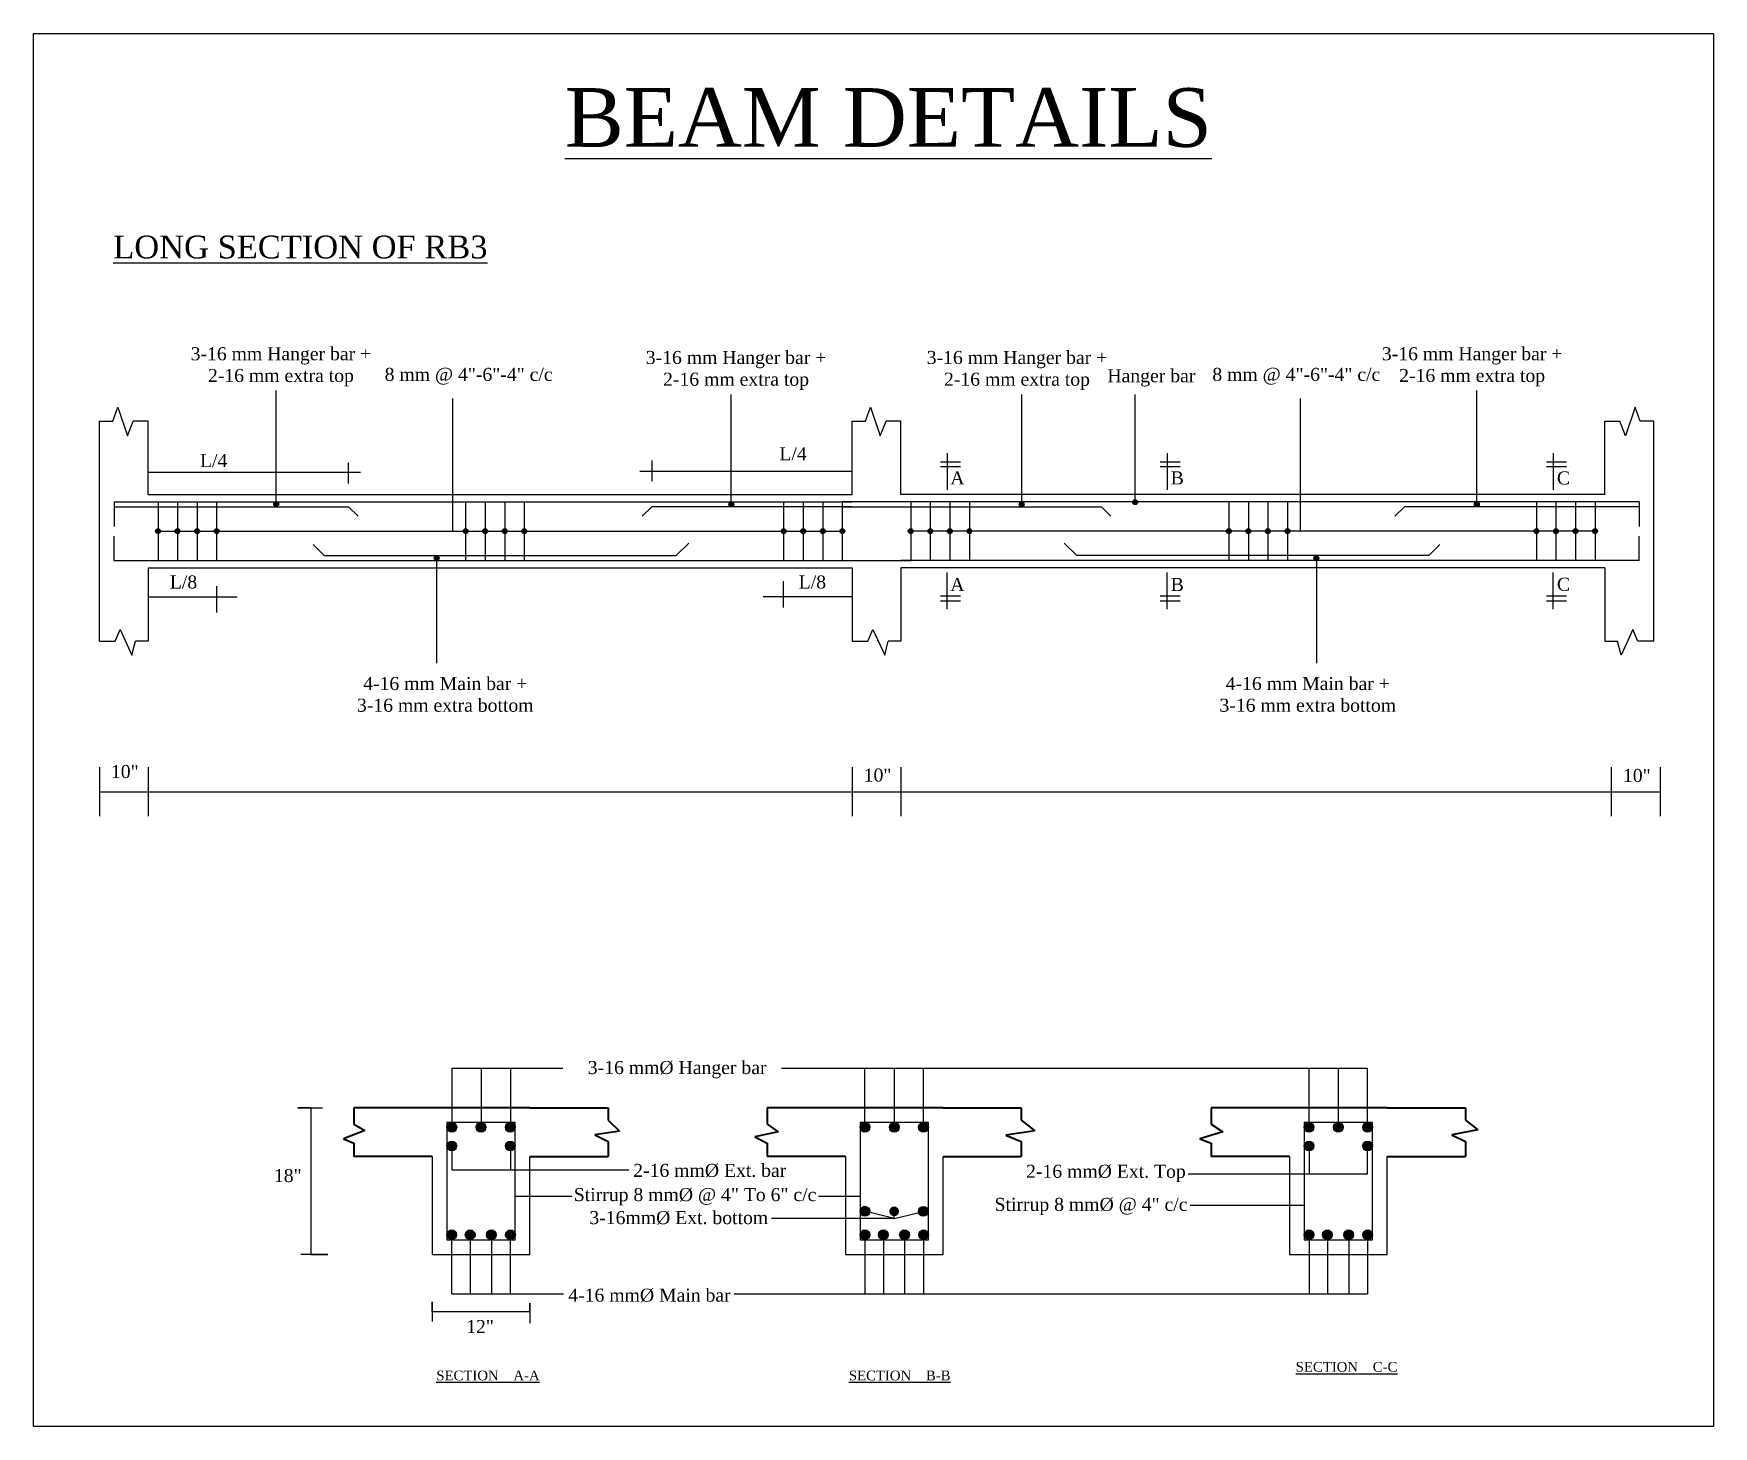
# Model space of a CAD drawing. Header units: inches. Extents: x -5597760 to 21122418, y -37133 to 23298423.
# Drawn here: x 7233 to 7748, y -22471 to -22044 of the extents above; entities that cross this region are included whole.
import ezdxf

# ---------------------------------------------------------------- set-up
doc = ezdxf.new("R2010")
doc.units = ezdxf.units.IN
doc.header["$MEASUREMENT"] = 0
doc.styles.add('RS6', font='times.ttf')
doc.styles.get("Standard").update_dxf_attribs({"font": 'times.ttf', "height": 8})

msp = doc.modelspace()

# ---------------------------------------------------------------- texts
at = {"insert": (7395.5, -22060.64), "char_height": 18, "attachment_point": 1}
msp.add_mtext_dynamic_manual_height_columns('{\\L\\C1;BEAM DETAILS}', width=224.0532, gutter_width=25, heights=[0], dxfattribs=at)
at = {"color": 1, "insert": (7256.95, -22105.9), "char_height": 7, "attachment_point": 1}
msp.add_mtext_dynamic_manual_height_columns('{\\LLONG SECTION OF RB3}', width=122.1026, gutter_width=10, heights=[0], dxfattribs=at)
at = {"char_height": 4, "attachment_point": 5, "style": 'RS6'}
for s, width, gutter_width, insert in [('3-16 mm Hanger bar +\\P2-16 mm extra top', 55.3752, 10, (7308.4, -22146.15)), ('3-16 mm Hanger bar +\\P2-16 mm extra top', 57.812, 10, (7673.96, -22146.15)), ('3-16 mm Hanger bar +\\P2-16 mm extra top', 56.5288, 10, (7448.07, -22147.29)), ('3-16 mm Hanger bar +\\P2-16 mm extra top', 57.5467, 10, (7534.28, -22147.29)), ('8 mm @ 4"-6"-4" c/c', 68.2156, 10, (7366, -22149.08)), ('Hanger bar', 27.1499, 10, (7575.53, -22149.58)), ('8 mm @ 4"-6"-4" c/c', 59.2535, 10, (7620, -22149.08)), ('L/4', 9.7858, 10, (7465.56, -22172.9)), ('L/4', 9.7858, 10, (7287.75, -22174.99)), ('A', 3.7924, 10, (7516, -22180.28)), ('B', 3.7924, 10, (7583.48, -22180.28)), ('C', 3.7924, 10, (7702, -22180.32)), ('L/8', 7.8616, 10, (7278.5, -22212.25)), ('L/8', 7.8616, 10, (7471.5, -22212.25)), ('A', 3.7924, 10, (7516, -22213)), ('B', 3.7924, 10, (7583.48, -22213)), ('C', 3.7924, 10, (7702, -22212.95)), ('4-16 mm Main bar +\\P3-16 mm extra bottom', 61.4909, 10, (7358.83, -22246.74)), ('4-16 mm Main bar +\\P3-16 mm extra bottom', 71.88, 10, (7623.52, -22246.74)), ('10"', 5.501, 10, (7260.49, -22270.43)), ('10"', 5.501, 10, (7491.5, -22271.51)), ('10"', 5.501, 10, (7724.5, -22271.64)), ('3-16 mm%%C Hanger bar', 60.8536, 10, (7430, -22361.9)), ('18"', 5.8227, 5, (7310.5, -22394.44)), ('2-16 mm%%C Ext. bar', 52.445, 10, (7440, -22392.9)), ('2-16 mm%%C Ext. Top', 57.3565, 5, (7561.57, -22393.74)), ('Stirrup 8 mm%%C @ 4" To 6" c/c', 82.2753, 5, (7435.5, -22400.9)), ('Stirrup 8 mm%%C @ 4" c/c', 61.2086, 5, (7557, -22403.9)), ('3-16mm%%C Ext. bottom', 63.8948, 5, (7430.5, -22407.4)), ('4-16 mm%%C Main bar', 52.6879, 10, (7421.5, -22431.19)), ('12"', 8.7194, 5, (7369.5, -22440.75))]:
    msp.add_mtext_dynamic_manual_height_columns(s, width=width, gutter_width=gutter_width, heights=[0], dxfattribs=dict(at, insert=insert))
at = {"color": 5, "char_height": 3, "attachment_point": 1}
for s, width, insert in [('{\\LSECTION    A-A}', 35.971, (7356.08, -22454.27)), ('{\\LSECTION    B-B}', 38.3755, (7482.68, -22454.27)), ('{\\LSECTION    C-C     }', 35.7397, (7619.81, -22451.62))]:
    msp.add_mtext_dynamic_manual_height_columns(s, width=width, gutter_width=10, heights=[0], dxfattribs=dict(at, insert=insert))

# ---------------------------------------------------------------- hatches: boundary and pattern name
h = msp.add_hatch(color=256)
h.dxf.hatch_style = 1
h.paths.add_polyline_path([(7571.32, -22187.72, 1), (7569.82, -22187.72, 1)])
h = msp.add_hatch(color=256)
h.dxf.hatch_style = 1
h.paths.add_polyline_path([(7307.71, -22188.35, 1), (7306.21, -22188.35, 1)])
h = msp.add_hatch(color=256)
h.dxf.hatch_style = 1
h.paths.add_polyline_path([(7447.37, -22188.39, 1), (7445.87, -22188.39, 1)])
h = msp.add_hatch(color=256)
h.dxf.hatch_style = 1
h.paths.add_polyline_path([(7536.49, -22188.39, 1), (7534.99, -22188.39, 1)])
h = msp.add_hatch(color=256)
h.dxf.hatch_style = 1
h.paths.add_polyline_path([(7676.15, -22188.39, 1), (7674.65, -22188.39, 1)])
h = msp.add_hatch(color=256)
h.dxf.hatch_style = 1
h.paths.add_polyline_path([(7271.43, -22196.64, 1), (7269.93, -22196.64, 1)])
h = msp.add_hatch(color=256)
h.dxf.hatch_style = 1
h.paths.add_polyline_path([(7277.43, -22196.64, 1), (7275.93, -22196.64, 1)])
h = msp.add_hatch(color=256)
h.dxf.hatch_style = 1
h.paths.add_polyline_path([(7283.43, -22196.64, 1), (7281.93, -22196.64, 1)])
h = msp.add_hatch(color=256)
h.dxf.hatch_style = 1
h.paths.add_polyline_path([(7289.43, -22196.64, 1), (7287.93, -22196.64, 1)])
h = msp.add_hatch(color=256)
h.dxf.hatch_style = 1
h.paths.add_polyline_path([(7365.83, -22196.64, 1), (7364.33, -22196.64, 1)])
h = msp.add_hatch(color=256)
h.dxf.hatch_style = 1
h.paths.add_polyline_path([(7371.83, -22196.64, 1), (7370.33, -22196.64, 1)])
h = msp.add_hatch(color=256)
h.dxf.hatch_style = 1
h.paths.add_polyline_path([(7377.83, -22196.64, 1), (7376.33, -22196.64, 1)])
h = msp.add_hatch(color=256)
h.dxf.hatch_style = 1
h.paths.add_polyline_path([(7383.83, -22196.64, 1), (7382.33, -22196.64, 1)])
h = msp.add_hatch(color=256)
h.dxf.hatch_style = 1
h.paths.add_polyline_path([(7463.43, -22196.64, 1), (7461.93, -22196.64, 1)])
h = msp.add_hatch(color=256)
h.dxf.hatch_style = 1
h.paths.add_polyline_path([(7469.43, -22196.64, 1), (7467.93, -22196.64, 1)])
h = msp.add_hatch(color=256)
h.dxf.hatch_style = 1
h.paths.add_polyline_path([(7475.43, -22196.64, 1), (7473.93, -22196.64, 1)])
h = msp.add_hatch(color=256)
h.dxf.hatch_style = 1
h.paths.add_polyline_path([(7481.43, -22196.64, 1), (7479.93, -22196.64, 1)])
h = msp.add_hatch(color=256)
h.dxf.hatch_style = 1
h.paths.add_polyline_path([(7502.43, -22196.64, 1), (7500.93, -22196.64, 1)])
h = msp.add_hatch(color=256)
h.dxf.hatch_style = 1
h.paths.add_polyline_path([(7508.43, -22196.64, 1), (7506.93, -22196.64, 1)])
h = msp.add_hatch(color=256)
h.dxf.hatch_style = 1
h.paths.add_polyline_path([(7514.43, -22196.64, 1), (7512.93, -22196.64, 1)])
h = msp.add_hatch(color=256)
h.dxf.hatch_style = 1
h.paths.add_polyline_path([(7520.43, -22196.64, 1), (7518.93, -22196.64, 1)])
h = msp.add_hatch(color=256)
h.dxf.hatch_style = 1
h.paths.add_polyline_path([(7600.03, -22196.64, 1), (7598.53, -22196.64, 1)])
h = msp.add_hatch(color=256)
h.dxf.hatch_style = 1
h.paths.add_polyline_path([(7606.03, -22196.64, 1), (7604.53, -22196.64, 1)])
h = msp.add_hatch(color=256)
h.dxf.hatch_style = 1
h.paths.add_polyline_path([(7612.03, -22196.64, 1), (7610.53, -22196.64, 1)])
h = msp.add_hatch(color=256)
h.dxf.hatch_style = 1
h.paths.add_polyline_path([(7618.03, -22196.64, 1), (7616.53, -22196.64, 1)])
h = msp.add_hatch(color=256)
h.dxf.hatch_style = 1
h.paths.add_polyline_path([(7694.43, -22196.64, 1), (7692.93, -22196.64, 1)])
h = msp.add_hatch(color=256)
h.dxf.hatch_style = 1
h.paths.add_polyline_path([(7700.43, -22196.64, 1), (7698.93, -22196.64, 1)])
h = msp.add_hatch(color=256)
h.dxf.hatch_style = 1
h.paths.add_polyline_path([(7706.43, -22196.64, 1), (7704.93, -22196.64, 1)])
h = msp.add_hatch(color=256)
h.dxf.hatch_style = 1
h.paths.add_polyline_path([(7712.43, -22196.64, 1), (7710.93, -22196.64, 1)])
h = msp.add_hatch(color=256)
h.dxf.hatch_style = 1
h.paths.add_polyline_path([(7356.94, -22204.89, 1), (7355.44, -22204.89, 1)])
h = msp.add_hatch(color=256)
h.dxf.hatch_style = 1
h.paths.add_polyline_path([(7626.91, -22204.89, 1), (7625.41, -22204.89, 1)])
h = msp.add_hatch(color=1)
h.dxf.hatch_style = 1
h.paths.add_polyline_path([(7362.34, -22379.6, 1), (7359.34, -22379.6, 1)])
h = msp.add_hatch(color=1)
h.dxf.hatch_style = 1
h.paths.add_polyline_path([(7371.32, -22379.6, 1), (7368.32, -22379.6, 1)])
h = msp.add_hatch(color=1)
h.dxf.hatch_style = 1
h.paths.add_polyline_path([(7380.31, -22379.6, 1), (7377.31, -22379.6, 1)])
h = msp.add_hatch(color=1)
h.dxf.hatch_style = 1
h.paths.add_polyline_path([(7489.13, -22379.6, 1), (7486.13, -22379.6, 1)])
h = msp.add_hatch(color=1)
h.dxf.hatch_style = 1
h.paths.add_polyline_path([(7498.11, -22379.6, 1), (7495.11, -22379.6, 1)])
h = msp.add_hatch(color=1)
h.dxf.hatch_style = 1
h.paths.add_polyline_path([(7507.09, -22379.6, 1), (7504.09, -22379.6, 1)])
h = msp.add_hatch(color=1)
h.dxf.hatch_style = 1
h.paths.add_polyline_path([(7625.41, -22379.6, 1), (7622.41, -22379.6, 1)])
h = msp.add_hatch(color=1)
h.dxf.hatch_style = 1
h.paths.add_polyline_path([(7634.39, -22379.6, 1), (7631.39, -22379.6, 1)])
h = msp.add_hatch(color=1)
h.dxf.hatch_style = 1
h.paths.add_polyline_path([(7643.37, -22379.6, 1), (7640.37, -22379.6, 1)])
h = msp.add_hatch(color=1)
h.dxf.hatch_style = 1
h.paths.add_polyline_path([(7362.34, -22385.31, 1), (7359.34, -22385.31, 1)])
h = msp.add_hatch(color=1)
h.dxf.hatch_style = 1
h.paths.add_polyline_path([(7380.31, -22385.31, 1), (7377.31, -22385.31, 1)])
h = msp.add_hatch(color=1)
h.dxf.hatch_style = 1
h.paths.add_polyline_path([(7625.41, -22385.31, 1), (7622.41, -22385.31, 1)])
h = msp.add_hatch(color=1)
h.dxf.hatch_style = 1
h.paths.add_polyline_path([(7643.37, -22385.31, 1), (7640.37, -22385.31, 1)])
h = msp.add_hatch(color=1)
h.dxf.hatch_style = 1
h.paths.add_polyline_path([(7489.11, -22405.35, 1), (7486.11, -22405.35, 1)])
h = msp.add_hatch(color=1)
h.dxf.hatch_style = 1
h.paths.add_polyline_path([(7489.11, -22405.4, 1), (7486.11, -22405.4, 1)])
h = msp.add_hatch(color=1)
h.dxf.hatch_style = 1
h.paths.add_polyline_path([(7498.09, -22405.4, 1), (7495.09, -22405.4, 1)])
h = msp.add_hatch(color=1)
h.dxf.hatch_style = 1
h.paths.add_polyline_path([(7507.07, -22405.35, 1), (7504.07, -22405.35, 1)])
h = msp.add_hatch(color=1)
h.dxf.hatch_style = 1
h.paths.add_polyline_path([(7507.07, -22405.4, 1), (7504.07, -22405.4, 1)])
h = msp.add_hatch(color=1)
h.dxf.hatch_style = 1
h.paths.add_polyline_path([(7362.32, -22412.59, 1), (7359.32, -22412.59, 1)])
h = msp.add_hatch(color=1)
h.dxf.hatch_style = 1
h.paths.add_polyline_path([(7367.98, -22412.59, 1), (7364.98, -22412.59, 1)])
h = msp.add_hatch(color=1)
h.dxf.hatch_style = 1
h.paths.add_polyline_path([(7374.5, -22412.6, 1), (7371.5, -22412.6, 1)])
h = msp.add_hatch(color=1)
h.dxf.hatch_style = 1
h.paths.add_polyline_path([(7380.35, -22412.59, 1), (7377.35, -22412.59, 1)])
h = msp.add_hatch(color=1)
h.dxf.hatch_style = 1
h.paths.add_polyline_path([(7489.11, -22412.59, 1), (7486.11, -22412.59, 1)])
h = msp.add_hatch(color=1)
h.dxf.hatch_style = 1
h.paths.add_polyline_path([(7494.77, -22412.59, 1), (7491.77, -22412.59, 1)])
h = msp.add_hatch(color=1)
h.dxf.hatch_style = 1
h.paths.add_polyline_path([(7501.28, -22412.6, 1), (7498.28, -22412.6, 1)])
h = msp.add_hatch(color=1)
h.dxf.hatch_style = 1
h.paths.add_polyline_path([(7507.13, -22412.59, 1), (7504.13, -22412.59, 1)])
h = msp.add_hatch(color=1)
h.dxf.hatch_style = 1
h.paths.add_polyline_path([(7625.39, -22412.59, 1), (7622.39, -22412.59, 1)])
h = msp.add_hatch(color=1)
h.dxf.hatch_style = 1
h.paths.add_polyline_path([(7631.05, -22412.59, 1), (7628.05, -22412.59, 1)])
h = msp.add_hatch(color=1)
h.dxf.hatch_style = 1
h.paths.add_polyline_path([(7637.57, -22412.6, 1), (7634.57, -22412.6, 1)])
h = msp.add_hatch(color=1)
h.dxf.hatch_style = 1
h.paths.add_polyline_path([(7643.42, -22412.59, 1), (7640.42, -22412.59, 1)])

# ---------------------------------------------------------------- linework, layer by layer
at = {"color": 5}
for p, q in [((7306.96, -22189.14), (7306.96, -22153.48)), ((7361.11, -22196.64), (7361.11, -22155.89)), ((7446.62, -22189.14), (7446.62, -22154.63)), ((7535.74, -22189.14), (7535.74, -22154.63)), ((7570.57, -22187.64), (7570.57, -22154.63)), ((7621.25, -22196.64), (7621.25, -22155.89)), ((7675.4, -22189.14), (7675.4, -22153.48)), ((7256.83, -22162.89), (7258.34, -22158.59)), ((7258.34, -22158.59), (7261.29, -22167.31)), ((7487.83, -22162.89), (7489.34, -22158.59)), ((7489.34, -22158.59), (7492.29, -22167.31)), ((7724.01, -22158.59), (7721.06, -22167.31)), ((7725.53, -22162.89), (7724.01, -22158.59)), ((7252.68, -22230.39), (7252.68, -22162.89)), ((7252.68, -22162.89), (7256.83, -22162.89)), ((7261.29, -22167.31), (7263.1, -22162.89)), ((7267.68, -22162.89), (7263.1, -22162.89)), ((7267.68, -22185.39), (7267.68, -22162.89)), ((7483.68, -22185.39), (7483.68, -22162.89)), ((7483.68, -22162.89), (7487.83, -22162.89)), ((7492.29, -22167.31), (7494.1, -22162.89)), ((7498.68, -22162.89), (7494.1, -22162.89)), ((7498.68, -22185.39), (7498.68, -22162.89)), ((7714.68, -22185.39), (7714.68, -22162.89)), ((7714.68, -22162.89), (7719.25, -22162.89)), ((7721.06, -22167.31), (7719.25, -22162.89)), ((7729.68, -22162.89), (7725.53, -22162.89)), ((7729.68, -22230.39), (7729.68, -22162.89)), ((7329.18, -22181.95), (7329.18, -22175.6)), ((7422.18, -22174.91), (7422.18, -22181.26)), ((7510.78, -22175.3), (7516.92, -22175.3)), ((7510.78, -22176.8), (7516.92, -22176.8)), ((7512.83, -22172.67), (7512.83, -22183.96)), ((7578.27, -22175.3), (7584.41, -22175.3)), ((7578.27, -22176.8), (7584.41, -22176.8)), ((7580.32, -22172.67), (7580.32, -22183.96)), ((7696.78, -22175.3), (7702.92, -22175.3)), ((7696.78, -22176.8), (7702.92, -22176.8)), ((7698.83, -22172.67), (7698.83, -22183.96)), ((7267.68, -22178.52), (7332.82, -22178.52)), ((7483.68, -22178.35), (7418.53, -22178.35)), ((7267.68, -22185.39), (7483.68, -22185.39)), ((7714.68, -22185.39), (7498.68, -22185.39)), ((7270.68, -22196.64), (7480.68, -22196.64)), ((7711.68, -22196.64), (7501.68, -22196.64)), ((7356.19, -22204.14), (7356.19, -22237.17)), ((7626.16, -22204.14), (7626.16, -22237.17)), ((7267.68, -22207.89), (7483.68, -22207.89)), ((7267.68, -22207.89), (7267.68, -22230.39)), ((7462.68, -22220.06), (7462.68, -22211.95)), ((7483.68, -22207.89), (7483.68, -22230.39)), ((7714.68, -22207.89), (7498.68, -22207.89)), ((7498.68, -22207.89), (7498.68, -22230.39)), ((7512.83, -22220.6), (7512.83, -22209.32)), ((7580.32, -22220.6), (7580.32, -22209.32)), ((7698.83, -22220.6), (7698.83, -22209.32)), ((7714.68, -22207.89), (7714.68, -22230.39)), ((7267.68, -22216.77), (7294.96, -22216.77)), ((7288.68, -22213.49), (7288.68, -22221.6)), ((7483.68, -22216.77), (7456.4, -22216.77)), ((7510.78, -22216.47), (7516.92, -22216.47)), ((7510.78, -22217.97), (7516.92, -22217.97)), ((7578.27, -22216.47), (7584.41, -22216.47)), ((7578.27, -22217.97), (7584.41, -22217.97)), ((7696.78, -22216.47), (7702.92, -22216.47)), ((7696.78, -22217.97), (7702.92, -22217.97)), ((7257.51, -22230.39), (7259.08, -22226.84)), ((7259.08, -22226.84), (7262.69, -22234.7)), ((7488.51, -22230.39), (7490.08, -22226.84)), ((7490.08, -22226.84), (7493.69, -22234.7)), ((7723.27, -22226.84), (7719.66, -22234.7)), ((7724.84, -22230.39), (7723.27, -22226.84)), ((7252.68, -22230.39), (7257.51, -22230.39)), ((7262.69, -22234.7), (7263.8, -22230.39)), ((7267.68, -22230.39), (7263.8, -22230.39)), ((7483.68, -22230.39), (7488.51, -22230.39)), ((7493.69, -22234.7), (7494.8, -22230.39)), ((7498.68, -22230.39), (7494.8, -22230.39)), ((7714.68, -22230.39), (7718.55, -22230.39)), ((7719.66, -22234.7), (7718.55, -22230.39)), ((7729.68, -22230.39), (7724.84, -22230.39)), ((7252.68, -22269.08), (7252.68, -22284.08)), ((7267.68, -22269.08), (7267.68, -22284.08)), ((7483.68, -22269.08), (7483.68, -22284.08)), ((7498.68, -22269.08), (7498.68, -22284.08)), ((7716.62, -22269.08), (7716.62, -22284.08)), ((7731.62, -22269.08), (7731.62, -22284.08)), ((7252.68, -22276.58), (7731.62, -22276.58)), ((7360.84, -22361.45), (7360.84, -22379.6)), ((7360.84, -22361.45), (7378.81, -22361.45)), ((7369.82, -22361.45), (7369.82, -22379.6)), ((7378.81, -22361.45), (7378.81, -22379.6)), ((7378.81, -22361.45), (7394.96, -22361.45)), ((7462, -22361.45), (7641.87, -22361.45)), ((7487.63, -22379.6), (7487.63, -22361.45)), ((7496.61, -22361.45), (7496.61, -22379.6)), ((7505.59, -22379.6), (7505.59, -22361.45)), ((7623.91, -22379.6), (7623.91, -22361.45)), ((7632.89, -22361.45), (7632.89, -22379.6)), ((7641.87, -22379.6), (7641.87, -22361.45)), ((7317.56, -22373.6), (7313.58, -22373.6)), ((7313.58, -22373.6), (7321.13, -22373.6)), ((7317.56, -22373.6), (7317.56, -22418.6)), ((7360.84, -22385.31), (7360.84, -22392.69)), ((7378.81, -22385.31), (7378.81, -22392.69)), ((7623.91, -22385.31), (7623.91, -22393.84)), ((7360.84, -22392.69), (7415.2, -22392.69)), ((7586.77, -22393.84), (7641.87, -22393.84)), ((7380.32, -22400.77), (7397.76, -22400.77)), ((7473.42, -22400.77), (7486.11, -22400.77)), ((7622.39, -22403.61), (7587.43, -22403.61)), ((7496.6, -22407.57), (7458.95, -22407.57)), ((7496.6, -22407.57), (7487.61, -22405.35)), ((7496.6, -22407.57), (7505.55, -22405.4)), ((7496.6, -22407.57), (7496.6, -22405.5)), ((7360.84, -22430.74), (7360.84, -22412.6)), ((7366.48, -22412.59), (7366.5, -22430.74)), ((7373, -22412.6), (7373.02, -22430.75)), ((7378.81, -22430.74), (7378.81, -22412.6)), ((7487.63, -22412.6), (7487.63, -22430.74)), ((7493.27, -22412.59), (7493.29, -22430.74)), ((7499.78, -22412.6), (7499.8, -22430.75)), ((7505.59, -22412.6), (7505.59, -22430.74)), ((7623.91, -22412.6), (7623.91, -22430.74)), ((7629.55, -22412.59), (7629.57, -22430.74)), ((7636.07, -22412.6), (7636.08, -22430.75)), ((7641.87, -22412.6), (7641.87, -22430.74)), ((7322.78, -22418.6), (7314.54, -22418.6)), ((7317.56, -22418.6), (7322.78, -22418.6)), ((7354.82, -22436.16), (7354.82, -22433.14)), ((7354.82, -22433.14), (7354.82, -22439.18)), ((7360.84, -22430.74), (7378.81, -22430.74)), ((7378.81, -22430.74), (7395.09, -22430.74)), ((7384.82, -22436.16), (7384.82, -22433.55)), ((7384.82, -22433.55), (7384.82, -22439.73)), ((7447.5, -22430.74), (7641.87, -22430.74)), ((7354.82, -22436.16), (7384.82, -22436.16))]:
    msp.add_line(p, q, dxfattribs=at)
at = {"color": 1}
for p, q in [((7257.18, -22187.64), (7483.68, -22187.64)), ((7257.18, -22187.64), (7257.18, -22195.14)), ((7257.18, -22189.14), (7321.68, -22189.14)), ((7270.68, -22187.64), (7270.68, -22205.64)), ((7276.68, -22187.64), (7276.68, -22205.64)), ((7282.68, -22187.64), (7282.68, -22205.64)), ((7288.68, -22187.64), (7288.68, -22205.64)), ((7321.68, -22189.14), (7329.18, -22189.14)), ((7329.18, -22189.14), (7332.07, -22192.03)), ((7365.08, -22187.64), (7365.08, -22205.64)), ((7371.08, -22187.64), (7371.08, -22205.64)), ((7377.08, -22187.64), (7377.08, -22205.64)), ((7383.08, -22187.64), (7383.08, -22205.64)), ((7422.18, -22189.14), (7419.28, -22192.03)), ((7429.68, -22189.14), (7422.18, -22189.14)), ((7483.68, -22189.14), (7429.68, -22189.14)), ((7462.68, -22187.64), (7462.68, -22205.64)), ((7468.68, -22187.64), (7468.68, -22205.64)), ((7474.68, -22187.64), (7474.68, -22205.64)), ((7480.68, -22187.64), (7480.68, -22205.64)), ((7725.18, -22187.64), (7480.68, -22187.64)), ((7480.68, -22189.14), (7552.68, -22189.14)), ((7501.68, -22187.64), (7501.68, -22205.64)), ((7507.68, -22187.64), (7507.68, -22205.64)), ((7513.68, -22187.64), (7513.68, -22205.64)), ((7519.68, -22187.64), (7519.68, -22205.64)), ((7552.68, -22189.14), (7560.18, -22189.14)), ((7560.18, -22189.14), (7563.07, -22192.03)), ((7599.28, -22187.64), (7599.28, -22205.64)), ((7605.28, -22187.64), (7605.28, -22205.64)), ((7611.28, -22187.64), (7611.28, -22205.64)), ((7617.28, -22187.64), (7617.28, -22205.64)), ((7653.18, -22189.14), (7650.28, -22192.03)), ((7660.68, -22189.14), (7653.18, -22189.14)), ((7725.18, -22189.14), (7660.68, -22189.14)), ((7693.68, -22187.64), (7693.68, -22205.64)), ((7699.68, -22187.64), (7699.68, -22205.64)), ((7705.68, -22187.64), (7705.68, -22205.64)), ((7711.68, -22187.64), (7711.68, -22205.64)), ((7725.18, -22187.64), (7725.18, -22195.14)), ((7257.18, -22205.64), (7257.18, -22198.14)), ((7321.68, -22204.14), (7318.29, -22200.75)), ((7429.68, -22204.14), (7433.56, -22200.26)), ((7552.68, -22204.14), (7548.79, -22200.26)), ((7660.68, -22204.14), (7664.07, -22200.75)), ((7725.18, -22205.64), (7725.18, -22198.14)), ((7257.18, -22205.64), (7501.68, -22205.64)), ((7321.68, -22204.14), (7429.68, -22204.14)), ((7725.18, -22205.64), (7498.68, -22205.64)), ((7660.68, -22204.14), (7552.68, -22204.14))]:
    msp.add_line(p, q, dxfattribs=at)
at = {"color": 5, "lineweight": 40}
for p, q in [((7384.82, -22373.6), (7330.82, -22373.6)), ((7330.82, -22373.6), (7330.82, -22378.64)), ((7384.82, -22373.6), (7408.82, -22373.6)), ((7408.82, -22373.6), (7408.82, -22377.42)), ((7408.82, -22377.42), (7412.34, -22380.76)), ((7511.61, -22373.6), (7457.61, -22373.6)), ((7457.61, -22373.6), (7457.61, -22378.64)), ((7511.61, -22373.6), (7535.61, -22373.6)), ((7535.61, -22373.6), (7535.61, -22377.42)), ((7535.61, -22377.42), (7539.78, -22380.66)), ((7647.89, -22373.6), (7593.89, -22373.6)), ((7593.89, -22373.6), (7593.89, -22378.64)), ((7647.89, -22373.6), (7671.89, -22373.6)), ((7671.89, -22373.6), (7671.89, -22377.42)), ((7671.89, -22377.42), (7675.68, -22380.34)), ((7334.12, -22380.59), (7327.56, -22383.13)), ((7330.82, -22378.64), (7334.12, -22380.59)), ((7412.34, -22380.76), (7404.76, -22381.94)), ((7404.76, -22381.94), (7408.82, -22383.97)), ((7461.02, -22381), (7453.87, -22382.52)), ((7453.87, -22382.52), (7457.61, -22384.5)), ((7457.61, -22378.64), (7461.02, -22381)), ((7539.78, -22380.66), (7530.88, -22382.04)), ((7530.88, -22382.04), (7535.61, -22383.97)), ((7597.42, -22380.97), (7590.42, -22383.13)), ((7593.89, -22378.64), (7597.42, -22380.97)), ((7675.68, -22380.34), (7667.75, -22381.86)), ((7667.75, -22381.86), (7671.89, -22383.97)), ((7327.56, -22383.13), (7330.82, -22384.5)), ((7330.82, -22384.5), (7330.82, -22388.6)), ((7408.82, -22383.97), (7408.82, -22388.6)), ((7457.61, -22384.5), (7457.61, -22388.6)), ((7535.61, -22383.97), (7535.61, -22388.6)), ((7590.42, -22383.13), (7593.89, -22384.5)), ((7593.89, -22384.5), (7593.89, -22388.6)), ((7671.89, -22383.97), (7671.89, -22388.6)), ((7354.82, -22388.6), (7330.82, -22388.6)), ((7384.82, -22388.6), (7408.82, -22388.6)), ((7481.61, -22388.6), (7457.61, -22388.6)), ((7511.61, -22388.6), (7535.61, -22388.6)), ((7617.89, -22388.6), (7593.89, -22388.6)), ((7647.89, -22388.6), (7671.89, -22388.6))]:
    msp.add_line(p, q, dxfattribs=at)
msp.add_line((7641.87, -22393.84), (7641.87, -22385.31))
msp.add_lwpolyline([(7232.5, -22043.9), (7748, -22043.9), (7748, -22471.4), (7232.5, -22471.4)], close=True)
at = {"color": 1}
for points in [[(7359.32, -22414.1), (7380.32, -22414.1), (7380.32, -22378.1), (7359.32, -22378.1)], [(7486.11, -22414.1), (7507.11, -22414.1), (7507.11, -22378.1), (7486.11, -22378.1)], [(7622.39, -22414.1), (7643.39, -22414.1), (7643.39, -22378.1), (7622.39, -22378.1)]]:
    msp.add_lwpolyline(points, close=True, dxfattribs=at)
at = {"color": 5}
for points in [[(7354.82, -22388.6), (7354.82, -22418.6), (7384.82, -22418.6), (7384.82, -22388.6)], [(7481.61, -22388.6), (7481.61, -22418.6), (7511.61, -22418.6), (7511.61, -22388.6)], [(7617.89, -22388.6), (7617.89, -22418.6), (7647.89, -22418.6), (7647.89, -22388.6)]]:
    msp.add_lwpolyline(points, dxfattribs=at)
for centre in [(7570.57, -22187.72), (7306.96, -22188.35), (7446.62, -22188.39), (7535.74, -22188.39), (7675.4, -22188.39), (7270.68, -22196.64), (7276.68, -22196.64), (7282.68, -22196.64), (7288.68, -22196.64), (7365.08, -22196.64), (7371.08, -22196.64), (7377.08, -22196.64), (7383.08, -22196.64), (7462.68, -22196.64), (7468.68, -22196.64), (7474.68, -22196.64), (7480.68, -22196.64), (7501.68, -22196.64), (7507.68, -22196.64), (7513.68, -22196.64), (7519.68, -22196.64), (7599.28, -22196.64), (7605.28, -22196.64), (7611.28, -22196.64), (7617.28, -22196.64), (7693.68, -22196.64), (7699.68, -22196.64), (7705.68, -22196.64), (7711.68, -22196.64), (7356.19, -22204.89), (7626.16, -22204.89)]:
    msp.add_circle(centre, 0.75)
at = {"color": 1}
for centre in [(7360.84, -22379.6), (7369.82, -22379.6), (7378.81, -22379.6), (7487.63, -22379.6), (7496.61, -22379.6), (7505.59, -22379.6), (7623.91, -22379.6), (7632.89, -22379.6), (7641.87, -22379.6), (7360.84, -22385.31), (7378.81, -22385.31), (7623.91, -22385.31), (7641.87, -22385.31), (7487.61, -22405.35), (7487.61, -22405.4), (7505.57, -22405.4), (7360.82, -22412.59), (7366.48, -22412.59), (7373, -22412.6), (7378.85, -22412.59), (7487.61, -22412.59), (7493.27, -22412.59), (7499.78, -22412.6), (7505.63, -22412.59), (7623.89, -22412.59), (7629.55, -22412.59), (7636.07, -22412.6), (7641.92, -22412.59)]:
    msp.add_circle(centre, 1.5, dxfattribs=at)

msp.set_redraw_order([(e.dxf.handle, doc.entitydb.next_handle()) for e in msp.query("TEXT MTEXT ATTDEF DIMENSION ARC_DIMENSION")])  # texts and dimensions are drawn at this point

doc.saveas('drawing.dxf')
